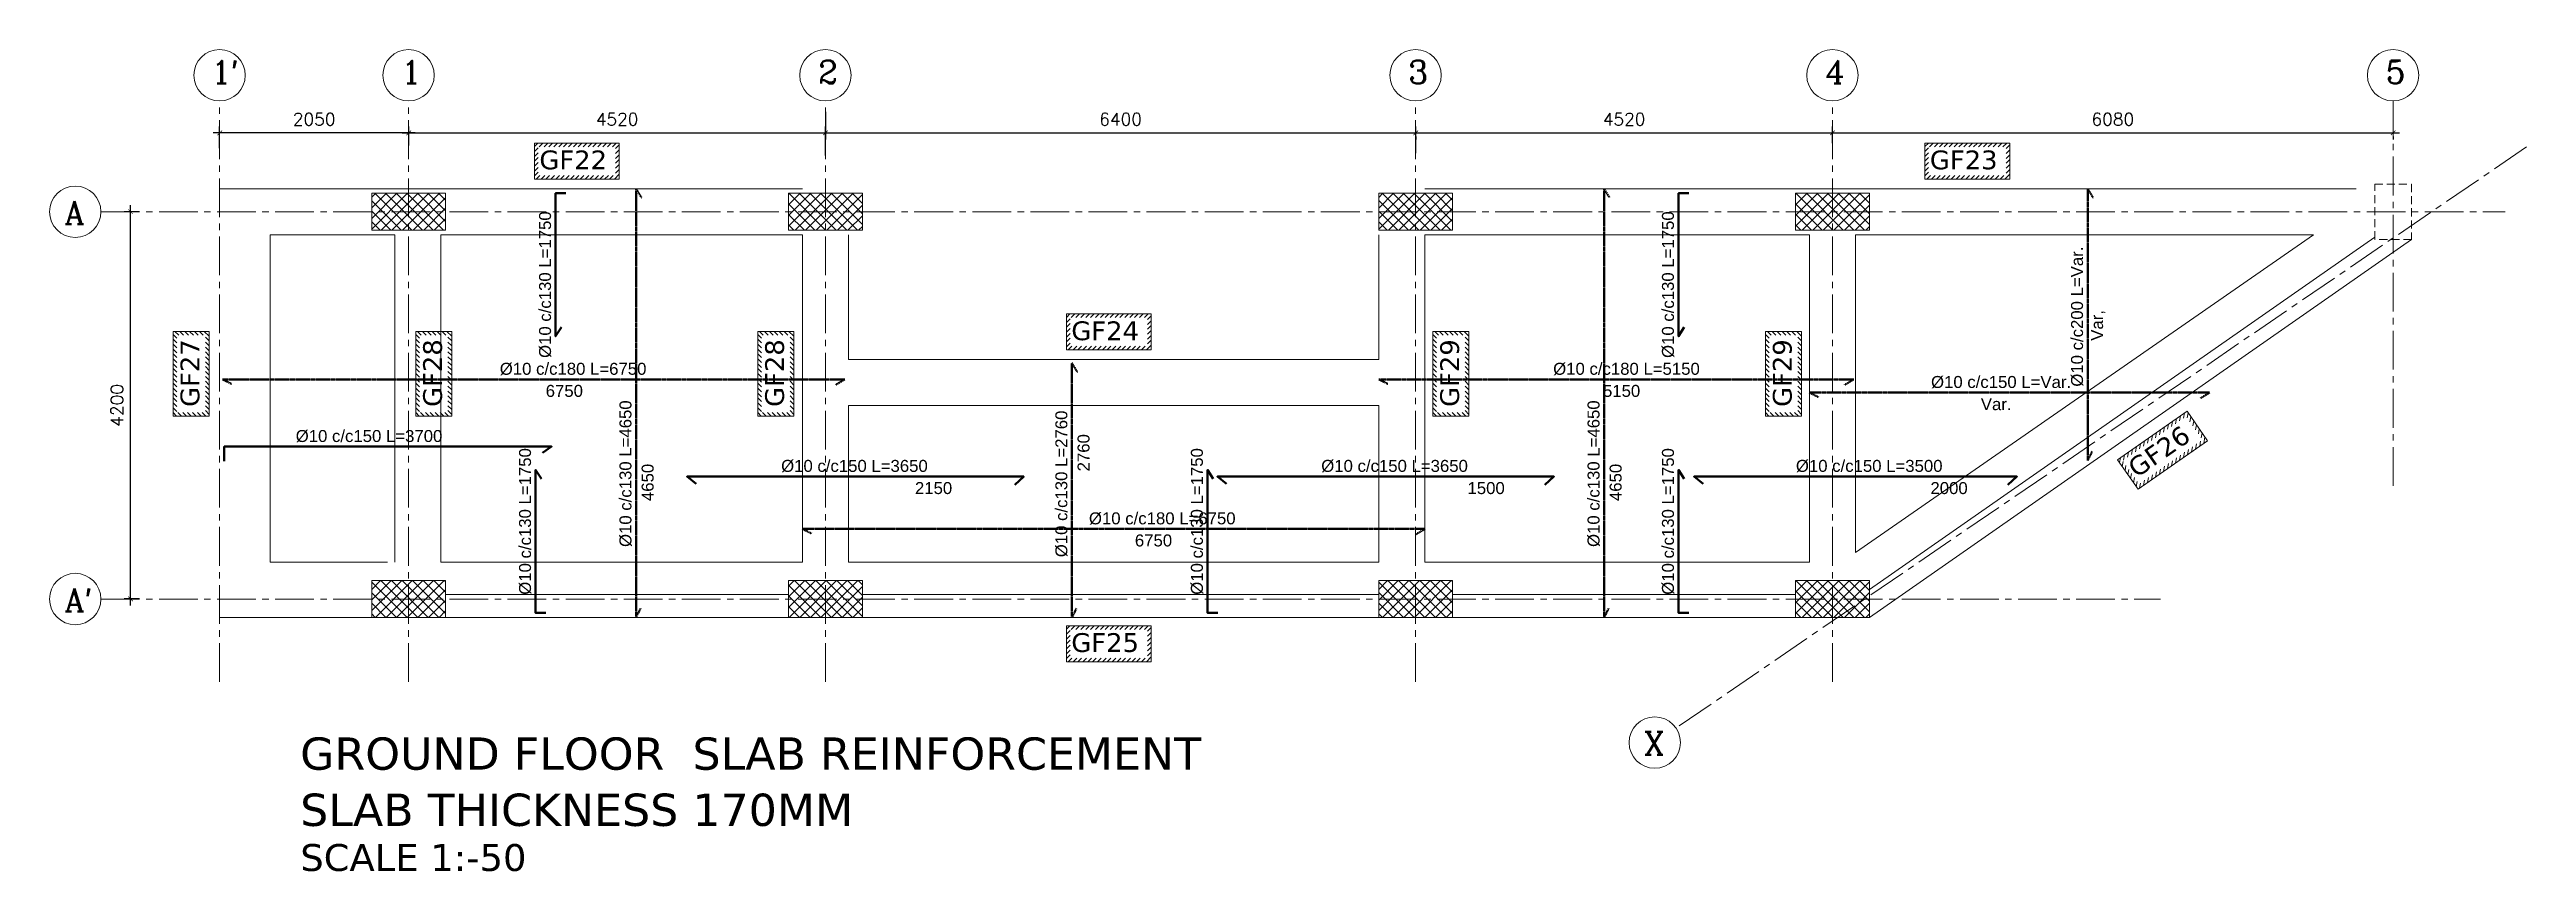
# Model space of a CAD drawing. Header units: inches. Extents: x -17020 to 43805, y -10194 to 123061.
# Drawn here: x 974 to 3660, y 114640 to 115532 of the extents above; entities that cross this region are included whole.
import ezdxf

# ---------------------------------------------------------------- set-up
doc = ezdxf.new("R2010")
doc.units = ezdxf.units.IN
doc.header["$LTSCALE"] = 0.7
doc.header["$MEASUREMENT"] = 0
for name, pattern in [('ACAD_ISO10W100', [18, 12, -3, 0, -3]), ('CENTER2', [1.125, 0.75, -0.125, 0.125, -0.125]), ('DASHED', [0.75, 0.5, -0.25]), ('DASHED2', [0.375, 0.25, -0.125])]:
    doc.linetypes.add(name, pattern=pattern)
doc.layers.get('0').update_dxf_attribs({"lineweight": 13})
doc.layers.get('Defpoints').update_dxf_attribs({"lineweight": 5})
for name, color, linetype, lineweight in [('axis', 254, 'ACAD_ISO10W100', 9), ('BEAM', 5, 'Continuous', 0), ('COLUMN', 4, 'Continuous', 20), ('dim', 1, 'Continuous', 25), ('hach 1', 254, 'Continuous', 9), ('hatch', 9, 'Continuous', 9), ('TEXT', 3, 'Continuous', 25), ('top renforcment', 7, 'Continuous', 40)]:
    doc.layers.add(name, color=color, linetype=linetype, lineweight=lineweight)
doc.styles.add('100', font='romans.shx', dxfattribs={"height": 13.5})
doc.styles.add('GENERATED_STYLE_4', font='verdanai.ttf')
doc.styles.add('romanc', font='verdana.ttf', dxfattribs={"height": 250})
doc.styles.get("Standard").update_dxf_attribs({"font": 'arial.ttf', "height": 13})
doc.dimstyles.new('abr100', dxfattribs={"dimtxt": 15, "dimasz": 5, "dimexe": 7, "dimexo": 7, "dimgap": 8, "dimtad": 1, "dimdec": 0, "dimlfac": 10, "dimzin": 4, "dimdsep": 46, "dimtxsty": '100', "dimblk": 'ARCHTICK', "dimcen": 0.09, "dimdle": 7, "dimclrd": 1, "dimclre": 8, "dimclrt": 2, "dimadec": 0, "dimazin": 1, "dimtfac": 1, "dimtdec": 0, "dimtix": 1, "dimtofl": 0, "dimtmove": 0, "dimatfit": 3, "dimldrblk": 'ARCHTICK', "dimfxl": 0.18, "dimtolj": 1, "dimtzin": 0, "dimlwd": -1, "dimlwe": -1, "dimarcsym": 0})
doc.dimstyles.get("Standard").update_dxf_attribs({"dimtxt": 13, "dimasz": 5, "dimexe": 0.18, "dimexo": 0.0625, "dimgap": 6, "dimtad": 1, "dimdec": 0, "dimlfac": 10, "dimzin": 0, "dimdsep": 46, "dimtxsty": 'Standard', "dimblk": 'ARCHTICK', "dimcen": 0.09, "dimse1": 1, "dimse2": 1, "dimclrd": 1, "dimclre": 7, "dimclrt": 3, "dimadec": 0, "dimazin": 0, "dimtfac": 1, "dimtdec": 0, "dimtix": 1, "dimtofl": 0, "dimtmove": 0, "dimatfit": 3, "dimldrblk": 'ARCHTICK', "dimfxl": 1, "dimtolj": 1, "dimtzin": 0, "dimarcsym": 0})
doc.dimstyles.new('STANDARD$0', dxfattribs={"dimscale": 0, "dimtxt": 50, "dimasz": 8, "dimexe": 15, "dimexo": 0.0625, "dimgap": 2, "dimtad": 1, "dimdec": 0, "dimzin": 0, "dimdsep": 46, "dimtxsty": 'Standard', "dimblk1": 'ARCHTICK', "dimblk2": 'ARCHTICK', "dimsah": 1, "dimcen": 0.09, "dimdle": 15, "dimclrd": 3, "dimclre": 3, "dimclrt": 3, "dimazin": 0, "dimtfac": 1, "dimtdec": 0, "dimtofl": 0, "dimtmove": 1, "dimatfit": 3, "dimldrblk": 'ARCHTICK', "dimfxl": 1.0455, "dimfxlon": 1, "dimtolj": 1, "dimtzin": 0, "dimarcsym": 0})
pattern_1 = [(45, (-460756.624, -144257.93), (-5.7452426, 5.7452426), []), (135, (-460756.624, -144257.93), (-5.7452426, -5.7452426), [])]
pattern_2 = [(45, (-460744.624, -144257.93), (-5.7452426, 5.7452426), []), (135, (-460744.624, -144257.93), (-5.7452426, -5.7452426), [])]

msp = doc.modelspace()

# ---------------------------------------------------------------- texts
at = {"layer": 'TEXT', "style": 'romanc'}
for s, height, p in [('GF22', 20.4, (1505.3, 115401.8)), ('GF23', 20.4, (3013.19, 115401.8)), ('GF24', 20.4, (2082.15, 115216.49)), ('GF25', 20.4, (2082.15, 114878.34)), ('GROUND FLOOR  SLAB REINFORCEMENT  ', 35, (1245.92, 114750.67)), ('SLAB THICKNESS 170MM', 35, (1245.92, 114689.71))]:
    msp.add_text(s, height=height, dxfattribs=at).set_placement(p)
for s, rotation, p in [('GF27', 90, (1136.58, 115144.09)), ('GF28', 90, (1399.68, 115144.09)), ('GF28', 90, (1770.57, 115144.09)), ('GF29', 90, (2502.62, 115144.09)), ('GF29', 90, (2863.34, 115144.09)), ('GF26', 34.88725, (3237.29, 115066.57))]:
    msp.add_text(s, height=20.4, rotation=rotation, dxfattribs=at).set_placement(p)
at = {"layer": 'TEXT', "color": 7, "style": 'romanc'}
msp.add_text('SCALE 1:-50', height=29.1666, dxfattribs=at).set_placement((1246.08, 114640.86))
at = {"layer": 'TEXT', "char_height": 25, "attachment_point": 1, "style": 'GENERATED_STYLE_4'}
for s, insert in [("{\\Fromanc|c0;1'}", (1149.46, 115519.77)), ('{\\Fromanc|c0;1}', (1355.64, 115519.77)), ('{\\Fromanc|c0;2}', (1807.64, 115519.77)), ('{\\Fromanc|c0;3}', (2447.64, 115519.77)), ('{\\Fromanc|c0;4}', (2899.64, 115519.77)), ('{\\Fromanc|c0;5}', (3507.64, 115519.77)), ('{\\Fromanc|c0;A}', (990.56, 115367.29)), ("{\\Fromanc|c0;A'}", (990.56, 114947.29)), ('{\\Fromanc|c0;X}', (2703.42, 114791.62))]:
    msp.add_mtext(s, dxfattribs=dict(at, insert=insert))

# ---------------------------------------------------------------- blocks, each defined once
blk = doc.blocks.new('_ArchTick')
at = {"color": 0, "linetype": 'ByBlock', "lineweight": 0, "const_width": 0.15}
blk.add_lwpolyline([(-0.5, -0.5), (0.5, 0.5)], dxfattribs=at)
blk = doc.blocks.new('*D1758')
at = {"layer": 'Defpoints', "color": 0, "transparency": 16777216}
for p in [(1363.6, 115420.5), (1815.6, 115441.3), (1815.6, 115409.7)]:
    blk.add_point(p, dxfattribs=at)
at = {"layer": 'dim', "color": 8, "transparency": 16777216}
for p, q in [((1363.6, 115427.5), (1363.6, 115448.3)), ((1815.6, 115416.7), (1815.6, 115448.3))]:
    blk.add_line(p, q, dxfattribs=at)
at = {"layer": 'dim', "color": 1, "transparency": 16777216}
blk.add_line((1356.6, 115441.3), (1822.6, 115441.3), dxfattribs=at)
at = {"layer": 'dim', "color": 1, "transparency": 16777216, "xscale": 5, "yscale": 5, "zscale": 5, "rotation": 180}
blk.add_blockref('_ArchTick', (1363.6, 115441.3), dxfattribs=at)
at = {"layer": 'dim', "color": 1, "transparency": 16777216, "xscale": 5, "yscale": 5, "zscale": 5}
blk.add_blockref('_ArchTick', (1815.6, 115441.3), dxfattribs=at)
at = {"layer": 'dim', "color": 2, "transparency": 16777216, "insert": (1589.6, 115456.1), "char_height": 13.5, "attachment_point": 5, "style": '100'}
blk.add_mtext('\\A1;4520', dxfattribs=at)
blk = doc.blocks.new('*D1759')
at = {"layer": 'Defpoints', "color": 0, "transparency": 16777216}
for p in [(2455.6, 115444.4), (2907.6, 115441.3), (2907.6, 115423.1)]:
    blk.add_point(p, dxfattribs=at)
at = {"layer": 'dim', "color": 8, "transparency": 16777216}
for p, q in [((2907.6, 115430.1), (2907.6, 115448.3)), ((2455.6, 115437.4), (2455.6, 115434.3))]:
    blk.add_line(p, q, dxfattribs=at)
at = {"layer": 'dim', "color": 1, "transparency": 16777216}
blk.add_line((2448.6, 115441.3), (2914.6, 115441.3), dxfattribs=at)
at = {"layer": 'dim', "color": 1, "transparency": 16777216, "xscale": 5, "yscale": 5, "zscale": 5, "rotation": 180}
blk.add_blockref('_ArchTick', (2455.6, 115441.3), dxfattribs=at)
at = {"layer": 'dim', "color": 1, "transparency": 16777216, "xscale": 5, "yscale": 5, "zscale": 5}
blk.add_blockref('_ArchTick', (2907.6, 115441.3), dxfattribs=at)
at = {"layer": 'dim', "color": 2, "transparency": 16777216, "insert": (2681.6, 115456.1), "char_height": 13.5, "attachment_point": 5, "style": '100'}
blk.add_mtext('\\A1;4520', dxfattribs=at)
blk = doc.blocks.new('*D1760')
at = {"layer": 'Defpoints', "color": 0, "transparency": 16777216}
for p in [(1062, 115355.8), (1078.7, 115355.8), (1078.7, 114935.8)]:
    blk.add_point(p, dxfattribs=at)
at = {"layer": 'dim', "color": 8, "transparency": 16777216}
for p, q in [((1071.7, 115355.8), (1055, 115355.8)), ((1071.7, 114935.8), (1055, 114935.8))]:
    blk.add_line(p, q, dxfattribs=at)
at = {"layer": 'dim', "color": 1, "transparency": 16777216}
blk.add_line((1062, 114928.8), (1062, 115362.8), dxfattribs=at)
at = {"layer": 'dim', "color": 1, "transparency": 16777216, "xscale": 5, "yscale": 5, "zscale": 5}
for p, rotation in [((1062, 115355.8), 90), ((1062, 114935.8), 270)]:
    blk.add_blockref('_ArchTick', p, dxfattribs=dict(at, rotation=rotation))
at = {"layer": 'dim', "color": 2, "transparency": 16777216, "insert": (1047.3, 115145.8), "char_height": 13.5, "attachment_point": 5, "rotation": 90, "style": '100'}
blk.add_mtext('\\A1;4200', dxfattribs=at)
blk = doc.blocks.new('*D1761')
at = {"layer": 'Defpoints', "color": 0, "transparency": 16777216}
for p in [(3515.6, 115444.4), (2907.6, 115423.1), (3515.6, 115441.3)]:
    blk.add_point(p, dxfattribs=at)
at = {"layer": 'dim', "color": 8, "transparency": 16777216}
for p, q in [((2907.6, 115430.1), (2907.6, 115448.3)), ((3515.6, 115437.4), (3515.6, 115434.3))]:
    blk.add_line(p, q, dxfattribs=at)
at = {"layer": 'dim', "color": 1, "transparency": 16777216}
blk.add_line((2900.6, 115441.3), (3522.6, 115441.3), dxfattribs=at)
at = {"layer": 'dim', "color": 1, "transparency": 16777216, "xscale": 5, "yscale": 5, "zscale": 5, "rotation": 180}
blk.add_blockref('_ArchTick', (2907.6, 115441.3), dxfattribs=at)
at = {"layer": 'dim', "color": 1, "transparency": 16777216, "xscale": 5, "yscale": 5, "zscale": 5}
blk.add_blockref('_ArchTick', (3515.6, 115441.3), dxfattribs=at)
at = {"layer": 'dim', "color": 2, "transparency": 16777216, "insert": (3211.6, 115456.1), "char_height": 13.5, "attachment_point": 5, "style": '100'}
blk.add_mtext('\\A1;6080', dxfattribs=at)
blk = doc.blocks.new('*D1762')
at = {"layer": 'Defpoints', "color": 0, "transparency": 16777216}
for p in [(1158.6, 115441.3), (1158.6, 115417.8), (1363.6, 115420.8)]:
    blk.add_point(p, dxfattribs=at)
at = {"layer": 'dim', "color": 8, "transparency": 16777216}
for p, q in [((1158.6, 115424.8), (1158.6, 115448.3)), ((1363.6, 115427.8), (1363.6, 115448.3))]:
    blk.add_line(p, q, dxfattribs=at)
at = {"layer": 'dim', "color": 1, "transparency": 16777216}
blk.add_line((1370.6, 115441.3), (1151.6, 115441.3), dxfattribs=at)
at = {"layer": 'dim', "color": 1, "transparency": 16777216, "xscale": 5, "yscale": 5, "zscale": 5, "rotation": 180}
blk.add_blockref('_ArchTick', (1158.6, 115441.3), dxfattribs=at)
at = {"layer": 'dim', "color": 1, "transparency": 16777216, "xscale": 5, "yscale": 5, "zscale": 5}
blk.add_blockref('_ArchTick', (1363.6, 115441.3), dxfattribs=at)
at = {"layer": 'dim', "color": 2, "transparency": 16777216, "insert": (1261.1, 115456.1), "char_height": 13.5, "attachment_point": 5, "style": '100'}
blk.add_mtext('\\A1;2050', dxfattribs=at)
blk = doc.blocks.new('*D1763')
at = {"layer": 'Defpoints', "color": 0, "transparency": 16777216}
for p in [(1815.6, 115471), (2455.6, 115441.3), (2455.6, 115412.3)]:
    blk.add_point(p, dxfattribs=at)
at = {"layer": 'dim', "color": 8, "transparency": 16777216}
for p, q in [((1815.6, 115464), (1815.6, 115434.3)), ((2455.6, 115419.3), (2455.6, 115448.3))]:
    blk.add_line(p, q, dxfattribs=at)
at = {"layer": 'dim', "color": 1, "transparency": 16777216}
blk.add_line((1808.6, 115441.3), (2462.6, 115441.3), dxfattribs=at)
at = {"layer": 'dim', "color": 1, "transparency": 16777216, "xscale": 5, "yscale": 5, "zscale": 5, "rotation": 180}
blk.add_blockref('_ArchTick', (1815.6, 115441.3), dxfattribs=at)
at = {"layer": 'dim', "color": 1, "transparency": 16777216, "xscale": 5, "yscale": 5, "zscale": 5}
blk.add_blockref('_ArchTick', (2455.6, 115441.3), dxfattribs=at)
at = {"layer": 'dim', "color": 2, "transparency": 16777216, "insert": (2135.6, 115456.1), "char_height": 13.5, "attachment_point": 5, "style": '100'}
blk.add_mtext('\\A1;6400', dxfattribs=at)
blk = doc.blocks.new('*D1764')
at = {"layer": 'Defpoints', "color": 0, "transparency": 16777216}
for p in [(1815.6, 115043.4, -26473), (2030.6, 115043.4, -40395.4), (2030.6, 115043.4)]:
    blk.add_point(p, dxfattribs=at)
at = {"layer": 'TEXT', "color": 3, "transparency": 16777216, "insert": (1932.8, 115056), "char_height": 13, "attachment_point": 5}
blk.add_mtext('\\A1;2150', dxfattribs=at)
blk = doc.blocks.new('*D1765')
at = {"layer": 'Defpoints', "color": 0, "transparency": 16777216}
for p in [(1665.6, 115068.6), (2030.6, 115068.6), (2030.6, 115066.9)]:
    blk.add_point(p, dxfattribs=at)
at = {"layer": 'TEXT', "color": 3, "transparency": 16777216, "insert": (1847, 115079.9), "char_height": 13, "attachment_point": 5}
blk.add_mtext('\\A1;%%C10 c/c150 L=3650', dxfattribs=at)
blk = doc.blocks.new('*D1766')
at = {"layer": 'Defpoints', "color": 0, "transparency": 16777216}
for p in [(2455.6, 115043.4, -26473), (2605.6, 115043.4, -40395.4), (2605.6, 115043.4)]:
    blk.add_point(p, dxfattribs=at)
at = {"layer": 'TEXT', "color": 3, "transparency": 16777216, "insert": (2532, 115056), "char_height": 13, "attachment_point": 5}
blk.add_mtext('\\A1;1500', dxfattribs=at)
blk = doc.blocks.new('*D1767')
at = {"layer": 'Defpoints', "color": 0, "transparency": 16777216}
for p in [(2240.6, 115068.6), (2605.6, 115068.6), (2605.6, 115066.9)]:
    blk.add_point(p, dxfattribs=at)
at = {"layer": 'TEXT', "color": 3, "transparency": 16777216, "insert": (2432.7, 115079.9), "char_height": 13, "attachment_point": 5}
blk.add_mtext('\\A1;%%C10 c/c150 L=3650', dxfattribs=at)
blk = doc.blocks.new('*D1768')
at = {"layer": 'Defpoints', "color": 0, "transparency": 16777216}
for p in [(2907.6, 115043.4, -26473), (3107.6, 115043.4, -40395.4), (3107.6, 115043.4)]:
    blk.add_point(p, dxfattribs=at)
at = {"layer": 'TEXT', "color": 3, "transparency": 16777216, "insert": (3034, 115056), "char_height": 13, "attachment_point": 5}
blk.add_mtext('\\A1;2000', dxfattribs=at)
blk = doc.blocks.new('*D1769')
at = {"layer": 'Defpoints', "color": 0, "transparency": 16777216}
for p in [(2757.6, 115068.6), (3107.6, 115068.6), (3107.6, 115066.9)]:
    blk.add_point(p, dxfattribs=at)
at = {"layer": 'TEXT', "color": 3, "transparency": 16777216, "insert": (2947.4, 115079.9), "char_height": 13, "attachment_point": 5}
blk.add_mtext('\\A1;%%C10 c/c150 L=3500', dxfattribs=at)
blk = doc.blocks.new('*D1770')
at = {"layer": 'Defpoints', "color": 0, "transparency": 16777216}
for p in [(1161.6, 115148.8, -19467.6), (1836.6, 115148.8, -59863), (1836.6, 115148.8)]:
    blk.add_point(p, dxfattribs=at)
at = {"layer": 'TEXT', "color": 3, "transparency": 16777216, "insert": (1532.4, 115161.4), "char_height": 13, "attachment_point": 5}
blk.add_mtext('\\A1;6750', dxfattribs=at)
blk = doc.blocks.new('*D1771')
at = {"layer": 'Defpoints', "color": 0, "transparency": 16777216}
for p in [(1161.6, 115173.9), (1836.6, 115173.9, -19467.6), (1836.6, 115172.2)]:
    blk.add_point(p, dxfattribs=at)
at = {"layer": 'TEXT', "color": 3, "transparency": 16777216, "insert": (1541.9, 115185.2), "char_height": 13, "attachment_point": 5}
blk.add_mtext('\\A1;%%C10 c/c180 L=6750', dxfattribs=at)
blk = doc.blocks.new('*D1772')
at = {"layer": 'Defpoints', "color": 0, "transparency": 16777216}
for p in [(1790.6, 114986.6, -19467.6), (2465.6, 114986.6, -59863), (2465.6, 114986.6)]:
    blk.add_point(p, dxfattribs=at)
at = {"layer": 'TEXT', "color": 3, "transparency": 16777216, "insert": (2171.3, 114999.2), "char_height": 13, "attachment_point": 5}
blk.add_mtext('\\A1;6750', dxfattribs=at)
blk = doc.blocks.new('*D1773')
at = {"layer": 'Defpoints', "color": 0, "transparency": 16777216}
for p in [(1790.5, 115011.7), (2465.6, 115011.7, -19467.6), (2465.6, 115010)]:
    blk.add_point(p, dxfattribs=at)
at = {"layer": 'TEXT', "color": 3, "transparency": 16777216, "insert": (2180.8, 115023), "char_height": 13, "attachment_point": 5}
blk.add_mtext('\\A1;%%C10 c/c180 L=6750', dxfattribs=at)
blk = doc.blocks.new('*D1774')
at = {"layer": 'Defpoints', "color": 0, "transparency": 16777216}
for p in [(2415.6, 115148.8, -19467.6), (2930.6, 115148.8, -79330.7), (2930.6, 115148.8)]:
    blk.add_point(p, dxfattribs=at)
at = {"layer": 'TEXT', "color": 3, "transparency": 16777216, "insert": (2678.9, 115161.4), "char_height": 13, "attachment_point": 5}
blk.add_mtext('\\A1;5150', dxfattribs=at)
blk = doc.blocks.new('*D1775')
at = {"layer": 'Defpoints', "color": 0, "transparency": 16777216}
for p in [(2415.5, 115173.9), (2930.6, 115173.9, -38935.3), (2930.6, 115172.2)]:
    blk.add_point(p, dxfattribs=at)
at = {"layer": 'TEXT', "color": 3, "transparency": 16777216, "insert": (2684.2, 115185.2), "char_height": 13, "attachment_point": 5}
blk.add_mtext('\\A1;%%C10 c/c180 L=5150', dxfattribs=at)
blk = doc.blocks.new('*D1776')
at = {"layer": 'Defpoints', "color": 0, "transparency": 16777216}
for p in [(2882.6, 115134.4, -19467.6), (3316.5, 115134.4, -79330.7), (3316.5, 115134.4)]:
    blk.add_point(p, dxfattribs=at)
at = {"layer": 'TEXT', "color": 3, "transparency": 16777216, "insert": (3085.1, 115147), "char_height": 13, "attachment_point": 5}
blk.add_mtext('\\A1;Var.', dxfattribs=at)
blk = doc.blocks.new('*D1777')
at = {"layer": 'Defpoints', "color": 0, "transparency": 16777216}
for p in [(2882.5, 115159.5), (3316.5, 115159.5, -38935.3), (3316.5, 115157.9)]:
    blk.add_point(p, dxfattribs=at)
at = {"layer": 'TEXT', "color": 3, "transparency": 16777216, "insert": (3090.4, 115170.9), "char_height": 13, "attachment_point": 5}
blk.add_mtext('\\A1;%%C10 c/c150 L=Var.', dxfattribs=at)
blk = doc.blocks.new('*D1689')
at = {"layer": 'Defpoints', "color": 0, "transparency": 16777216}
for p in [(1501.3, 115075.8), (1501.3, 114900.8), (1503, 114900.8)]:
    blk.add_point(p, dxfattribs=at)
at = {"layer": 'TEXT', "color": 3, "transparency": 16777216, "insert": (1490, 115019.9), "char_height": 13, "attachment_point": 5, "rotation": 90}
blk.add_mtext('\\A1;%%C10 c/c130 L=1750', dxfattribs=at)
blk = doc.blocks.new('*D1690')
at = {"layer": 'Defpoints', "color": 0, "transparency": 16777216}
for p in [(1635.4, 115380.8, -59863), (1635.4, 115380.8), (1635.4, 114915.8, -59863)]:
    blk.add_point(p, dxfattribs=at)
at = {"layer": 'TEXT', "color": 3, "transparency": 16777216, "insert": (1622.8, 115062.2), "char_height": 13, "attachment_point": 5, "rotation": 90}
blk.add_mtext('\\A1;4650', dxfattribs=at)
blk = doc.blocks.new('*D1691')
at = {"layer": 'Defpoints', "color": 0, "transparency": 16777216}
for p in [(1610.2, 115380.8, -19467.6), (1611.9, 115380.8), (1610.2, 114915.7, -40395.4)]:
    blk.add_point(p, dxfattribs=at)
at = {"layer": 'TEXT', "color": 3, "transparency": 16777216, "insert": (1598.9, 115071.7), "char_height": 13, "attachment_point": 5, "rotation": 90}
blk.add_mtext('\\A1;%%C10 c/c130 L=4650', dxfattribs=at)
blk = doc.blocks.new('*D1692')
at = {"layer": 'Defpoints', "color": 0, "transparency": 16777216}
for p in [(2108.1, 115191.8, -119726), (2108.1, 115191.8), (2108.1, 114915.8, -59863)]:
    blk.add_point(p, dxfattribs=at)
at = {"layer": 'TEXT', "color": 3, "transparency": 16777216, "insert": (2095.5, 115094.4), "char_height": 13, "attachment_point": 5, "rotation": 90}
blk.add_mtext('\\A1;2760', dxfattribs=at)
blk = doc.blocks.new('*D1693')
at = {"layer": 'Defpoints', "color": 0, "transparency": 16777216}
for p in [(2082.9, 115191.8, -79330.7), (2084.6, 115191.8), (2082.9, 114915.7, -40395.4)]:
    blk.add_point(p, dxfattribs=at)
at = {"layer": 'TEXT', "color": 3, "transparency": 16777216, "insert": (2071.6, 115060.6), "char_height": 13, "attachment_point": 5, "rotation": 90}
blk.add_mtext('\\A1;%%C10 c/c130 L=2760', dxfattribs=at)
blk = doc.blocks.new('*D1694')
at = {"layer": 'Defpoints', "color": 0, "transparency": 16777216}
for p in [(2685.2, 115380.8, -59863), (2685.2, 115380.8), (2685.2, 114915.8, -59863)]:
    blk.add_point(p, dxfattribs=at)
at = {"layer": 'TEXT', "color": 3, "transparency": 16777216, "insert": (2672.5, 115062.2), "char_height": 13, "attachment_point": 5, "rotation": 90}
blk.add_mtext('\\A1;4650', dxfattribs=at)
blk = doc.blocks.new('*D1695')
at = {"layer": 'Defpoints', "color": 0, "transparency": 16777216}
for p in [(2660, 115380.8, -19467.6), (2661.7, 115380.8), (2660, 114915.7, -40395.4)]:
    blk.add_point(p, dxfattribs=at)
at = {"layer": 'TEXT', "color": 3, "transparency": 16777216, "insert": (2648.7, 115071.7), "char_height": 13, "attachment_point": 5, "rotation": 90}
blk.add_mtext('\\A1;%%C10 c/c130 L=4650', dxfattribs=at)
blk = doc.blocks.new('*D1696')
at = {"layer": 'Defpoints', "color": 0, "transparency": 16777216}
for p in [(3209.5, 115380.8, -59863), (3209.5, 115380.8), (3209.5, 115086, -59863)]:
    blk.add_point(p, dxfattribs=at)
at = {"layer": 'TEXT', "color": 3, "transparency": 16777216, "insert": (3195.7, 115232.5), "char_height": 13, "attachment_point": 5, "rotation": 90}
blk.add_mtext('\\A1;Var,', dxfattribs=at)
blk = doc.blocks.new('*D1697')
at = {"layer": 'Defpoints', "color": 0, "transparency": 16777216}
for p in [(3184.3, 115380.8, -19467.6), (3186, 115380.8), (3184.3, 115086, -40395.4)]:
    blk.add_point(p, dxfattribs=at)
at = {"layer": 'TEXT', "color": 3, "transparency": 16777216, "insert": (3173, 115242), "char_height": 13, "attachment_point": 5, "rotation": 90}
blk.add_mtext('\\A1;%%C10 c/c200 L=Var.', dxfattribs=at)
blk = doc.blocks.new('*D1698')
at = {"layer": 'Defpoints', "color": 0, "transparency": 16777216}
for p in [(1148.6, 115101), (1148.6, 115099.3), (1518.6, 115101, 13009.9)]:
    blk.add_point(p, dxfattribs=at)
at = {"layer": 'TEXT', "color": 3, "transparency": 16777216, "insert": (1320.6, 115112.3), "char_height": 13, "attachment_point": 5}
blk.add_mtext('\\A1;%%C10 c/c150 L=3700', dxfattribs=at)
blk = doc.blocks.new('*D1699')
at = {"layer": 'Defpoints', "color": 0, "transparency": 16777216}
for p in [(2229.9, 115075.8), (2229.9, 114900.8), (2231.6, 114900.8)]:
    blk.add_point(p, dxfattribs=at)
at = {"layer": 'TEXT', "color": 3, "transparency": 16777216, "insert": (2218.6, 115019.9), "char_height": 13, "attachment_point": 5, "rotation": 90}
blk.add_mtext('\\A1;%%C10 c/c130 L=1750', dxfattribs=at)
blk = doc.blocks.new('*D1700')
at = {"layer": 'Defpoints', "color": 0, "transparency": 16777216}
for p in [(2740.7, 115075.8), (2740.7, 114900.8), (2742.4, 114900.8)]:
    blk.add_point(p, dxfattribs=at)
at = {"layer": 'TEXT', "color": 3, "transparency": 16777216, "insert": (2729.4, 115019.9), "char_height": 13, "attachment_point": 5, "rotation": 90}
blk.add_mtext('\\A1;%%C10 c/c130 L=1750', dxfattribs=at)
blk = doc.blocks.new('*D1701')
at = {"layer": 'Defpoints', "color": 0, "transparency": 16777216}
for p in [(2740.7, 115395.7), (2742.4, 115395.7), (2740.7, 115220.7)]:
    blk.add_point(p, dxfattribs=at)
at = {"layer": 'TEXT', "color": 3, "transparency": 16777216, "insert": (2729.4, 115276.7), "char_height": 13, "attachment_point": 5, "rotation": 90}
blk.add_mtext('\\A1;%%C10 c/c130 L=1750', dxfattribs=at)
blk = doc.blocks.new('*D1702')
at = {"layer": 'Defpoints', "color": 0, "transparency": 16777216}
for p in [(1523, 115395.7), (1524.7, 115395.7), (1523, 115220.7)]:
    blk.add_point(p, dxfattribs=at)
at = {"layer": 'TEXT', "color": 3, "transparency": 16777216, "insert": (1511.7, 115276.7), "char_height": 13, "attachment_point": 5, "rotation": 90}
blk.add_mtext('\\A1;%%C10 c/c130 L=1750', dxfattribs=at)

# ---------------------------------------------------------------- dimensions: what is measured, and where the dimension line sits
at = {"layer": 'dim'}
for base, p1, p2, picture, middle in [((2455.57, 115441.34), (1815.57, 115470.96), (2455.57, 115412.31), '*D1763', (2135.57, 115456.09)), ((1158.57, 115441.34), (1363.57, 115420.8), (1158.57, 115417.84), '*D1762', (1261.07, 115456.09)), ((1815.57, 115441.34), (1363.57, 115420.46), (1815.57, 115409.68), '*D1758', (1589.57, 115456.09)), ((2907.57, 115441.34), (2455.57, 115444.43), (2907.57, 115423.11), '*D1759', (2681.57, 115456.09)), ((3515.57, 115441.34), (2907.57, 115423.11), (3515.57, 115444.43), '*D1761', (3211.57, 115456.09))]:
    dim = msp.add_linear_dim(base=base, p1=p1, p2=p2, dimstyle='abr100', dxfattribs=at)
    dim.commit()
    dim.dimension.update_dxf_attribs({"geometry": picture, "text_midpoint": middle})
dim = msp.add_linear_dim(base=(1062.05, 115355.78), p1=(1078.68, 114935.78), p2=(1078.68, 115355.78), angle=90, dimstyle='abr100', dxfattribs=at)
dim.commit()
dim.dimension.update_dxf_attribs({"geometry": '*D1760', "text_midpoint": (1047.3, 115145.78)})
at = {"layer": 'TEXT'}
for base, p1, p2, angle, text, dimstyle, override, picture, middle, dimtype in [((1524.69, 115395.75, 13009.85), (1523, 115220.75, 13009.85), (1523, 115395.75, 13009.85), 90, '%%C10 c/c130 L=<>', 'STANDARD$0', {"dimscale": 1, "dimtxt": 13, "dimasz": 5, "dimexe": 0.18, "dimgap": 6, "dimlfac": 10, "dimblk": 'ArchTick', "dimsah": 0, "dimdle": 0, "dimse1": 1, "dimse2": 1, "dimsd1": 1, "dimsd2": 1, "dimclrd": 1, "dimclre": 7, "dimadec": 0, "dimtix": 1, "dimtmove": 0, "dimfxl": 0.1}, '*D1702', (1524.69, 115276.66, 13009.85), 160), ((2742.38, 115395.75, 13009.85), (2740.68, 115220.75, 13009.85), (2740.68, 115395.75, 13009.85), 90, '%%C10 c/c130 L=<>', 'STANDARD$0', {"dimscale": 1, "dimtxt": 13, "dimasz": 5, "dimexe": 0.18, "dimgap": 6, "dimlfac": 10, "dimblk": 'ArchTick', "dimsah": 0, "dimdle": 0, "dimse1": 1, "dimse2": 1, "dimsd1": 1, "dimsd2": 1, "dimclrd": 1, "dimclre": 7, "dimadec": 0, "dimtix": 1, "dimtmove": 0, "dimfxl": 0.1}, '*D1701', (2742.38, 115276.66, 13009.85), 160), ((1611.93, 115380.78, 47496.06), (1610.23, 114915.75, 7100.68), (1610.23, 115380.78, 28028.42), 90, '%%C10 c/c130 L=<>', 'Standard', {"dimsd1": 1, "dimsd2": 1, "dimfxl": 0.1, "dimfxlon": 1}, '*D1691', (1611.93, 115071.74, 47496.06), 160), ((2661.72, 115380.78, 47496.06), (2660.02, 114915.75, 7100.68), (2660.02, 115380.78, 28028.42), 90, '%%C10 c/c130 L=<>', 'Standard', {"dimsd1": 1, "dimsd2": 1, "dimfxl": 0.1, "dimfxlon": 1}, '*D1695', (2661.72, 115071.74, 47496.06), 160), ((3186.04, 115380.78, 47496.06), (3184.34, 115085.99, 7100.68), (3184.34, 115380.78, 28028.42), 90, '%%C10 c/c200 L=Var.', 'Standard', {"dimsd1": 1, "dimsd2": 1, "dimfxl": 0.1, "dimfxlon": 1}, '*D1697', (3186.04, 115241.99, 47496.06), 160), ((3209.51, 115380.78, 59863.02), (3209.51, 115086.02), (3209.51, 115380.78), 90, 'Var,', 'Standard', {"dimsd1": 1, "dimsd2": 1, "dimfxl": 0.1, "dimfxlon": 1}, '*D1696', (3209.51, 115232.49, 59863.02), 161), ((2084.64, 115191.78, 47496.06), (2082.94, 114915.75, 7100.68), (2082.94, 115191.78, -31834.6), 90, '%%C10 c/c130 L=<>', 'Standard', {"dimsd1": 1, "dimsd2": 1, "dimfxl": 0.1, "dimfxlon": 1}, '*D1693', (2084.64, 115060.58, 47496.06), 160), ((3316.53, 115134.38, 19467.64), (2882.57, 115134.38), (3316.53, 115134.38, -59863.02), 360, 'Var.', 'Standard', {"dimsd1": 1, "dimsd2": 1, "dimfxl": 0.1, "dimfxlon": 1}, '*D1776', (3085.09, 115134.38, 19467.64), 161), ((1148.58, 115099.32), (1518.57, 115101.02, 13009.85), (1148.58, 115101.02), 180, '%%C10 c/c150 L=<>', 'Standard', {"dimsd1": 1, "dimsd2": 1, "dimfxl": 0.1, "dimfxlon": 1}, '*D1698', (1320.6, 115099.32), 160), ((1503.02, 114900.78, 13009.85), (1501.33, 115075.78, 13009.85), (1501.33, 114900.78, 13009.85), 270, '%%C10 c/c130 L=<>', 'STANDARD$0', {"dimscale": 1, "dimtxt": 13, "dimasz": 5, "dimexe": 0.18, "dimgap": 6, "dimlfac": 10, "dimblk": 'ArchTick', "dimsah": 0, "dimdle": 0, "dimse1": 1, "dimse2": 1, "dimsd1": 1, "dimsd2": 1, "dimclrd": 1, "dimclre": 7, "dimadec": 0, "dimtix": 1, "dimtmove": 0, "dimfxl": 0.1}, '*D1689', (1503.02, 115019.87, 13009.85), 160), ((2231.63, 114900.78, 13009.85), (2229.93, 115075.78, 13009.85), (2229.93, 114900.78, 13009.85), 270, '%%C10 c/c130 L=<>', 'STANDARD$0', {"dimscale": 1, "dimtxt": 13, "dimasz": 5, "dimexe": 0.18, "dimgap": 6, "dimlfac": 10, "dimblk": 'ArchTick', "dimsah": 0, "dimdle": 0, "dimse1": 1, "dimse2": 1, "dimsd1": 1, "dimsd2": 1, "dimclrd": 1, "dimclre": 7, "dimadec": 0, "dimtix": 1, "dimtmove": 0, "dimfxl": 0.1}, '*D1699', (2231.63, 115019.87, 13009.85), 160), ((2742.38, 114900.78, 13009.85), (2740.68, 115075.78, 13009.85), (2740.68, 114900.78, 13009.85), 270, '%%C10 c/c130 L=<>', 'STANDARD$0', {"dimscale": 1, "dimtxt": 13, "dimasz": 5, "dimexe": 0.18, "dimgap": 6, "dimlfac": 10, "dimblk": 'ArchTick', "dimsah": 0, "dimdle": 0, "dimse1": 1, "dimse2": 1, "dimsd1": 1, "dimsd2": 1, "dimclrd": 1, "dimclre": 7, "dimadec": 0, "dimtix": 1, "dimtmove": 0, "dimfxl": 0.1}, '*D1700', (2742.38, 115019.87, 13009.85), 160)]:
    dim = msp.add_linear_dim(base=base, p1=p1, p2=p2, angle=angle, text=text, dimstyle=dimstyle, override=override, dxfattribs=at)
    dim.commit()
    dim.dimension.update_dxf_attribs({"geometry": picture, "text_midpoint": middle, "dimtype": dimtype})
for base, p1, p2, angle, picture, middle in [((1635.4, 115380.78, 59863.02), (1635.4, 114915.78), (1635.4, 115380.78), 90, '*D1690', (1635.4, 115062.24, 59863.02)), ((2685.19, 115380.78, 59863.02), (2685.19, 114915.78), (2685.19, 115380.78), 90, '*D1694', (2685.19, 115062.24, 59863.02)), ((2108.11, 115191.78, 59863.02), (2108.11, 114915.78), (2108.11, 115191.78, -59863.02), 90, '*D1692', (2108.11, 115094.4, 59863.02)), ((1836.5709, 115148.7513, 19467.6373), (1161.6173, 115148.7513), (1836.5709, 115148.7513, -40395.3816), 360, '*D1770', (1532.3823, 115148.7513, 19467.6373)), ((2930.57, 115148.75, 19467.64), (2415.57, 115148.75), (2930.57, 115148.75, -59863.02), 360, '*D1774', (2678.94, 115148.75, 19467.64)), ((2030.58, 115043.41, 12366.96), (1815.58, 115043.41, -14106.02), (2030.58, 115043.41, -28028.42), 360, '*D1764', (1932.77, 115043.41, 12366.96)), ((2605.58, 115043.41, 12366.96), (2455.58, 115043.41, -14106.02), (2605.58, 115043.41, -28028.42), 360, '*D1766', (2532, 115043.41, 12366.96)), ((3107.58, 115043.41, 12366.96), (2907.58, 115043.41, -14106.02), (3107.58, 115043.41, -28028.42), 360, '*D1768', (3034, 115043.41, 12366.96)), ((2465.57, 114986.58, 19467.64), (1790.57, 114986.58), (2465.57, 114986.58, -40395.38), 360, '*D1772', (2171.34, 114986.58, 19467.64))]:
    dim = msp.add_linear_dim(base=base, p1=p1, p2=p2, angle=angle, dimstyle='Standard', override={"dimsd1": 1, "dimsd2": 1, "dimfxl": 0.1, "dimfxlon": 1}, dxfattribs=at)
    dim.commit()
    dim.dimension.update_dxf_attribs({"geometry": picture, "text_midpoint": middle, "dimtype": 161})
for base, p1, p2, text, picture, middle in [((1836.57, 115172.22, 7100.68), (1161.58, 115173.92, 7100.68), (1836.57, 115173.92, -12366.96), '%%C10 c/c180 L=<>', '*D1771', (1541.88, 115172.22, 7100.68)), ((2930.57, 115172.22, 7100.68), (2415.54, 115173.92, 7100.68), (2930.57, 115173.92, -31834.6), '%%C10 c/c180 L=<>', '*D1775', (2684.24, 115172.22, 7100.68)), ((3316.53, 115157.85, 7100.68), (2882.54, 115159.55, 7100.68), (3316.53, 115159.55, -31834.6), '%%C10 c/c150 L=Var.', '*D1777', (3090.39, 115157.85, 7100.68)), ((2030.58, 115066.88), (1665.58, 115068.58), (2030.58, 115068.58), '%%C10 c/c150 L=<>', '*D1765', (1846.95, 115066.88)), ((2605.58, 115066.88), (2240.58, 115068.58), (2605.58, 115068.58), '%%C10 c/c150 L=<>', '*D1767', (2432.7, 115066.88)), ((3107.58, 115066.88), (2757.58, 115068.58), (3107.58, 115068.58), '%%C10 c/c150 L=<>', '*D1769', (2947.35, 115066.88)), ((2465.57, 115010.04, 7100.68), (1790.54, 115011.74, 7100.68), (2465.57, 115011.74, -12366.96), '%%C10 c/c180 L=<>', '*D1773', (2180.84, 115010.04, 7100.68))]:
    dim = msp.add_linear_dim(base=base, p1=p1, p2=p2, text=text, dimstyle='Standard', override={"dimsd1": 1, "dimsd2": 1, "dimfxl": 0.1, "dimfxlon": 1}, dxfattribs=at)
    dim.commit()
    dim.dimension.update_dxf_attribs({"geometry": picture, "text_midpoint": middle, "dimtype": 160})

# ---------------------------------------------------------------- hatches: boundary and pattern name
at = {"layer": 'hach 1', "linetype": 'ByBlock'}
h = msp.add_hatch(dxfattribs=at)
h.set_pattern_fill('ANSI31', color=256, scale=30, style=0)
h.set_pattern_definition([(45, (13957.3154, -4247.939), (-2.65165043, 2.65165043), [])])
h.paths.add_polyline_path([(1591.86, 115430.23), (1499.92, 115430.23), (1499.92, 115391.23), (1591.86, 115391.23)])
h.paths.add_polyline_path([(1587.86, 115426.23), (1587.86, 115395.23), (1503.92, 115395.23), (1503.92, 115426.23)], flags=16)
h = msp.add_hatch(dxfattribs=at)
h.set_pattern_fill('ANSI31', color=256, scale=30, style=0)
h.set_pattern_definition([(45, (15465.207, -4247.939), (-2.65165043, 2.65165043), [])])
h.paths.add_polyline_path([(3099.76, 115430.23), (3007.81, 115430.23), (3007.81, 115391.23), (3099.76, 115391.23)])
h.paths.add_polyline_path([(3095.76, 115426.23), (3095.76, 115395.23), (3011.81, 115395.23), (3011.81, 115426.23)], flags=16)
h = msp.add_hatch(dxfattribs=at)
h.set_pattern_fill('ANSI31', color=256, scale=30, style=0)
h.set_pattern_definition([(45, (14534.163, -4433.2407), (-2.65165043, 2.65165043), [])])
h.paths.add_polyline_path([(2168.71, 115244.93), (2076.77, 115244.93), (2076.77, 115205.93), (2168.71, 115205.93)])
h.paths.add_polyline_path([(2164.71, 115240.93), (2164.71, 115209.93), (2080.77, 115209.93), (2080.77, 115240.93)], flags=16)
h = msp.add_hatch(dxfattribs=at)
h.set_pattern_fill('ANSI31', color=256, scale=30, angle=90, style=0)
h.set_pattern_definition([(135, (120786.3127, 127591.4948), (-2.65165043, -2.65165043), [])])
h.paths.add_polyline_path([(1108.15, 115226.04), (1108.15, 115134.1), (1147.15, 115134.1), (1147.15, 115226.04)])
h.paths.add_polyline_path([(1112.15, 115222.04), (1143.15, 115222.04), (1143.15, 115138.1), (1112.15, 115138.1)], flags=16)
h = msp.add_hatch(dxfattribs=at)
h.set_pattern_fill('ANSI31', color=256, scale=30, angle=90, style=0)
h.set_pattern_definition([(135, (121049.41, 127591.4948), (-2.65165043, -2.65165043), [])])
h.paths.add_polyline_path([(1371.24, 115226.04), (1371.24, 115134.1), (1410.24, 115134.1), (1410.24, 115226.04)])
h.paths.add_polyline_path([(1375.24, 115222.04), (1406.24, 115222.04), (1406.24, 115138.1), (1375.24, 115138.1)], flags=16)
h = msp.add_hatch(dxfattribs=at)
h.set_pattern_fill('ANSI31', color=256, scale=30, angle=90, style=0)
h.set_pattern_definition([(135, (121420.309, 127591.4948), (-2.65165043, -2.65165043), [])])
h.paths.add_polyline_path([(1742.14, 115226.04), (1742.14, 115134.1), (1781.14, 115134.1), (1781.14, 115226.04)])
h.paths.add_polyline_path([(1746.14, 115222.04), (1777.14, 115222.04), (1777.14, 115138.1), (1746.14, 115138.1)], flags=16)
h = msp.add_hatch(dxfattribs=at)
h.set_pattern_fill('ANSI31', color=256, scale=30, angle=90, style=0)
h.set_pattern_definition([(135, (122152.3532, 127591.4948), (-2.65165043, -2.65165043), [])])
h.paths.add_polyline_path([(2474.19, 115226.04), (2474.19, 115134.1), (2513.19, 115134.1), (2513.19, 115226.04)])
h.paths.add_polyline_path([(2478.19, 115222.04), (2509.19, 115222.04), (2509.19, 115138.1), (2478.19, 115138.1)], flags=16)
h = msp.add_hatch(dxfattribs=at)
h.set_pattern_fill('ANSI31', color=256, scale=30, angle=90, style=0)
h.set_pattern_definition([(135, (122513.075, 127591.4948), (-2.65165043, -2.65165043), [])])
h.paths.add_polyline_path([(2834.91, 115226.04), (2834.91, 115134.1), (2873.91, 115134.1), (2873.91, 115226.04)])
h.paths.add_polyline_path([(2838.91, 115222.04), (2869.91, 115222.04), (2869.91, 115138.1), (2838.91, 115138.1)], flags=16)
h = msp.add_hatch(dxfattribs=at)
h.set_pattern_fill('ANSI31', color=256, scale=30, angle=34.88725, style=0)
h.set_pattern_definition([(79.887251, (81886.6794, 24042.4844), (-3.6917405, 0.6584467), [])])
h.paths.add_polyline_path([(3292.03, 115139.41), (3216.61, 115086.82), (3238.92, 115054.83), (3314.34, 115107.42)])
h.paths.add_polyline_path([(3291.04, 115133.84), (3308.77, 115108.41), (3239.91, 115060.4), (3222.18, 115085.82)], flags=16)
h = msp.add_hatch(dxfattribs=at)
h.set_pattern_fill('ANSI31', color=256, scale=30, style=0)
h.set_pattern_definition([(45, (14534.163, -4771.394), (-2.65165043, 2.65165043), [])])
h.paths.add_polyline_path([(2168.71, 114906.77), (2076.77, 114906.77), (2076.77, 114867.77), (2168.71, 114867.77)])
h.paths.add_polyline_path([(2164.71, 114902.77), (2164.71, 114871.77), (2080.77, 114871.77), (2080.77, 114902.77)], flags=16)
at = {"layer": 'hatch', "ltscale": 0.5}
h = msp.add_hatch(dxfattribs=at)
h.set_pattern_fill('NET', color=256, scale=65, angle=45, style=0)
h.set_pattern_definition(pattern_1)
h.paths.add_polyline_path([(1323.57, 115375.78), (1403.57, 115375.78), (1403.57, 115335.78), (1323.57, 115335.78)])
h = msp.add_hatch(dxfattribs=at)
h.set_pattern_fill('NET', color=256, scale=65, angle=45, style=0)
h.set_pattern_definition(pattern_2)
h.paths.add_polyline_path([(1775.57, 115375.78), (1855.57, 115375.78), (1855.57, 115335.78), (1775.57, 115335.78)])
h = msp.add_hatch(dxfattribs=at)
h.set_pattern_fill('NET', color=256, scale=65, angle=45, style=0)
h.set_pattern_definition(pattern_2)
h.paths.add_polyline_path([(2415.57, 115375.78), (2495.57, 115375.78), (2495.57, 115335.78), (2415.57, 115335.78)])
h = msp.add_hatch(dxfattribs=at)
h.set_pattern_fill('NET', color=256, scale=65, angle=45, style=0)
h.set_pattern_definition([(45, (-460732.624, -144257.93), (-5.7452426, 5.7452426), []), (135, (-460732.624, -144257.93), (-5.7452426, -5.7452426), [])])
h.paths.add_polyline_path([(2867.57, 115375.78), (2947.57, 115375.78), (2947.57, 115335.78), (2867.57, 115335.78)])
h = msp.add_hatch(dxfattribs=at)
h.set_pattern_fill('NET', color=256, scale=65, angle=45, style=0)
h.set_pattern_definition(pattern_1)
h.paths.add_polyline_path([(1323.57, 114955.78), (1403.57, 114955.78), (1403.57, 114915.78), (1323.57, 114915.78)])
h = msp.add_hatch(dxfattribs=at)
h.set_pattern_fill('NET', color=256, scale=65, angle=45, style=0)
h.set_pattern_definition(pattern_2)
h.paths.add_polyline_path([(1775.57, 114955.78), (1855.57, 114955.78), (1855.57, 114915.78), (1775.57, 114915.78)])
h = msp.add_hatch(dxfattribs=at)
h.set_pattern_fill('NET', color=256, scale=65, angle=45, style=0)
h.set_pattern_definition(pattern_2)
h.paths.add_polyline_path([(2415.57, 114955.78), (2495.57, 114955.78), (2495.57, 114915.78), (2415.57, 114915.78)])
h = msp.add_hatch(dxfattribs=at)
h.set_pattern_fill('NET', color=256, scale=65, angle=45, style=0)
h.set_pattern_definition([(45, (-460732.624, -144677.93), (-5.7452426, 5.7452426), []), (135, (-460732.624, -144677.93), (-5.7452426, -5.7452426), [])])
h.paths.add_polyline_path([(2867.57, 114955.78), (2947.57, 114955.78), (2947.57, 114915.78), (2867.57, 114915.78)])

# ---------------------------------------------------------------- linework, layer by layer
at = {"lineweight": 20}
for centre in [(1158.55, 115503.83), (1363.55, 115503.83), (1815.55, 115503.83), (2455.55, 115503.83), (2907.55, 115503.83), (3515.55, 115503.83), (1002.01, 115355.78), (1002.01, 114935.78), (2714.87, 114780.11)]:
    msp.add_ellipse(centre, major_axis=(-0.02, 27.86), ratio=1, start_param=4.7118466, end_param=10.9950319, dxfattribs=at)
at = {"layer": 'axis', "linetype": 'CENTER2', "ltscale": 80}
for p, q in [((1158.57, 114845.93), (1158.57, 115475.97)), ((1363.57, 114845.93), (1363.57, 115475.97)), ((1815.57, 114845.93), (1815.57, 115475.97)), ((2455.57, 114845.93), (2455.57, 115475.97)), ((2907.57, 114845.93), (2907.57, 115475.97)), ((3515.57, 115058.56), (3515.57, 115475.97)), ((3660.14, 115426.04), (2737.88, 114795.83)), ((1029.87, 115355.78), (3637.12, 115355.78)), ((1029.87, 114935.78), (3263.2, 114935.78))]:
    msp.add_line(p, q, dxfattribs=at)
at = {"layer": 'BEAM', "linetype": 'Continuous'}
for p, q in [((1158.57, 115380.78), (1363.57, 115380.78)), ((1363.57, 115380.78), (1790.57, 115380.78)), ((2465.57, 115380.78), (2907.57, 115380.78)), ((2907.57, 115380.78), (3475.57, 115380.78)), ((1213.41, 115330.78), (1348.57, 115330.78)), ((1213.41, 114975.78), (1213.41, 115330.78)), ((1348.57, 115330.78), (1348.57, 114975.78)), ((1398.57, 115330.78), (1790.57, 115330.78)), ((1398.57, 115330.78), (1398.57, 114975.78)), ((1790.57, 114975.78), (1790.57, 115330.78)), ((1840.57, 115195.48), (1840.57, 115330.78)), ((2415.57, 115330.78), (2415.57, 115195.48)), ((2465.57, 115330.78), (2882.57, 115330.78)), ((2465.57, 115330.78), (2465.57, 114975.78)), ((2882.57, 115330.78), (2882.57, 114975.78)), ((2932.57, 115330.78), (3429.22, 115330.78)), ((3429.22, 115330.78), (2932.57, 114986.25)), ((2932.57, 115330.78), (2932.57, 114986.25)), ((1840.57, 115195.48), (2415.57, 115195.48)), ((1840.57, 115145.48), (2415.57, 115145.48)), ((1840.57, 114975.78), (1840.57, 115145.48)), ((2415.57, 115145.48), (2415.57, 114975.78)), ((1213.41, 114975.78), (1340.57, 114975.78)), ((1398.57, 114975.78), (1790.57, 114975.78)), ((1840.57, 114975.78), (2415.57, 114975.78)), ((2465.57, 114975.78), (2882.57, 114975.78))]:
    msp.add_line(p, q, dxfattribs=at)
at = {"layer": 'COLUMN'}
for p, q in [((3495.57, 115328.37), (2947.57, 114946.26)), ((3535.57, 115325.78), (2947.57, 114915.78)), ((1403.57, 114940.78), (1775.57, 114940.78)), ((1855.57, 114940.78), (2415.57, 114940.78)), ((2495.57, 114940.78), (2867.57, 114940.78)), ((1323.57, 114915.78), (1158.41, 114915.78)), ((1403.57, 114915.78), (1775.57, 114915.78)), ((1855.57, 114915.78), (2415.57, 114915.78)), ((2495.57, 114915.78), (2867.57, 114915.78))]:
    msp.add_line(p, q, dxfattribs=at)
for points in [[(1323.57, 115375.78), (1403.57, 115375.78), (1403.57, 115335.78), (1323.57, 115335.78)], [(1323.57, 115375.78), (1403.57, 115375.78), (1403.57, 115335.78), (1323.57, 115335.78)], [(1775.57, 115375.78), (1855.57, 115375.78), (1855.57, 115335.78), (1775.57, 115335.78)], [(2415.57, 115375.78), (2495.57, 115375.78), (2495.57, 115335.78), (2415.57, 115335.78)], [(2867.57, 115375.78), (2947.57, 115375.78), (2947.57, 115335.78), (2867.57, 115335.78)], [(1323.57, 114955.78), (1403.57, 114955.78), (1403.57, 114915.78), (1323.57, 114915.78)], [(1323.57, 114955.78), (1403.57, 114955.78), (1403.57, 114915.78), (1323.57, 114915.78)], [(1775.57, 114955.78), (1855.57, 114955.78), (1855.57, 114915.78), (1775.57, 114915.78)], [(2415.57, 114955.78), (2495.57, 114955.78), (2495.57, 114915.78), (2415.57, 114915.78)], [(2867.57, 114955.78), (2947.57, 114955.78), (2947.57, 114915.78), (2867.57, 114915.78)]]:
    msp.add_lwpolyline(points, close=True, dxfattribs=at)
at = {"layer": 'COLUMN', "linetype": 'DASHED', "ltscale": 25}
msp.add_lwpolyline([(3495.57, 115325.78), (3495.57, 115385.78), (3535.57, 115385.78), (3535.57, 115325.78)], close=True, dxfattribs=at)
at = {"layer": 'hach 1', "linetype": 'ByBlock'}
for points in [[(1499.92, 115430.23), (1591.86, 115430.23), (1591.86, 115391.23), (1499.92, 115391.23)], [(3007.81, 115430.23), (3099.76, 115430.23), (3099.76, 115391.23), (3007.81, 115391.23)], [(2076.77, 115244.93), (2168.71, 115244.93), (2168.71, 115205.93), (2076.77, 115205.93)], [(1108.15, 115134.1), (1108.15, 115226.04), (1147.15, 115226.04), (1147.15, 115134.1)], [(1371.24, 115134.1), (1371.24, 115226.04), (1410.24, 115226.04), (1410.24, 115134.1)], [(1742.14, 115134.1), (1742.14, 115226.04), (1781.14, 115226.04), (1781.14, 115134.1)], [(2474.19, 115134.1), (2474.19, 115226.04), (2513.19, 115226.04), (2513.19, 115134.1)], [(2834.91, 115134.1), (2834.91, 115226.04), (2873.91, 115226.04), (2873.91, 115134.1)], [(3216.61, 115086.82), (3292.03, 115139.41), (3314.34, 115107.42), (3238.92, 115054.83)], [(2076.77, 114906.77), (2168.71, 114906.77), (2168.71, 114867.77), (2076.77, 114867.77)]]:
    msp.add_lwpolyline(points, close=True, dxfattribs=at)
at = {"layer": 'top renforcment', "color": 3}
for points in [[(1529.24, 115230.49), (1522.96, 115220.75), (1522.97, 115375.75), (1534, 115375.75)], [(2746.92, 115230.49), (2740.65, 115220.75), (2740.65, 115375.75), (2751.68, 115375.75)], [(1507.57, 115066.04), (1501.29, 115075.78), (1501.3, 114920.78), (1512.33, 114920.78)], [(2236.17, 115066.04), (2229.9, 115075.78), (2229.9, 114920.78), (2240.93, 114920.78)], [(2746.92, 115066.04), (2740.65, 115075.78), (2740.65, 114920.78), (2751.68, 114920.78)]]:
    msp.add_lwpolyline(points, dxfattribs=at)
at = {"layer": 'top renforcment', "color": 4, "linetype": 'DASHED2', "ltscale": 2}
for points, elevation in [([(1615.01, 114925.49), (1610.2, 114915.75), (1610.2, 115380.78), (1616.02, 115371.04)], 34486.2), ([(2664.8, 114925.49), (2659.99, 114915.75), (2659.99, 115380.78), (2665.81, 115371.04)], 34486.2), ([(3189.12, 115095.73), (3184.31, 115085.99), (3184.31, 115380.78), (3190.13, 115371.04)], 34486.2), ([(2087.71, 114925.49), (2082.91, 114915.75), (2082.91, 115191.78), (2088.73, 115182.04)], 34486.2), ([(1171.33, 115169.14), (1161.58, 115173.95), (1836.57, 115173.95), (1826.83, 115168.13)], -5909.18), ([(2425.28, 115169.14), (2415.54, 115173.95), (2930.57, 115173.95), (2920.83, 115168.13)], -5909.18), ([(2892.28, 115154.77), (2882.54, 115159.58), (3316.53, 115159.58), (3306.79, 115153.76)], -5909.18), ([(1800.28, 115006.97), (1790.54, 115011.77), (2465.57, 115011.77), (2455.82, 115005.95)], -5909.18)]:
    msp.add_lwpolyline(points, dxfattribs=dict(at, elevation=elevation))
at = {"layer": 'top renforcment', "color": 3, "elevation": -13009.85}
for points in [[(1508.83, 115094.25), (1518.57, 115101.05), (1163.58, 115101.05), (1163.58, 115085.26)], [(1675.32, 115060.74), (1665.58, 115068.61), (2030.58, 115068.61), (2020.83, 115059.73)], [(2250.32, 115060.74), (2240.58, 115068.61), (2605.58, 115068.61), (2595.83, 115059.73)], [(2767.32, 115060.74), (2757.58, 115068.61), (3107.58, 115068.61), (3097.83, 115059.73)]]:
    msp.add_lwpolyline(points, dxfattribs=at)

msp.set_redraw_order([(e.dxf.handle, doc.entitydb.next_handle()) for e in msp.query("TEXT MTEXT ATTDEF DIMENSION ARC_DIMENSION")])  # texts and dimensions are drawn at this point

doc.saveas('drawing.dxf')
